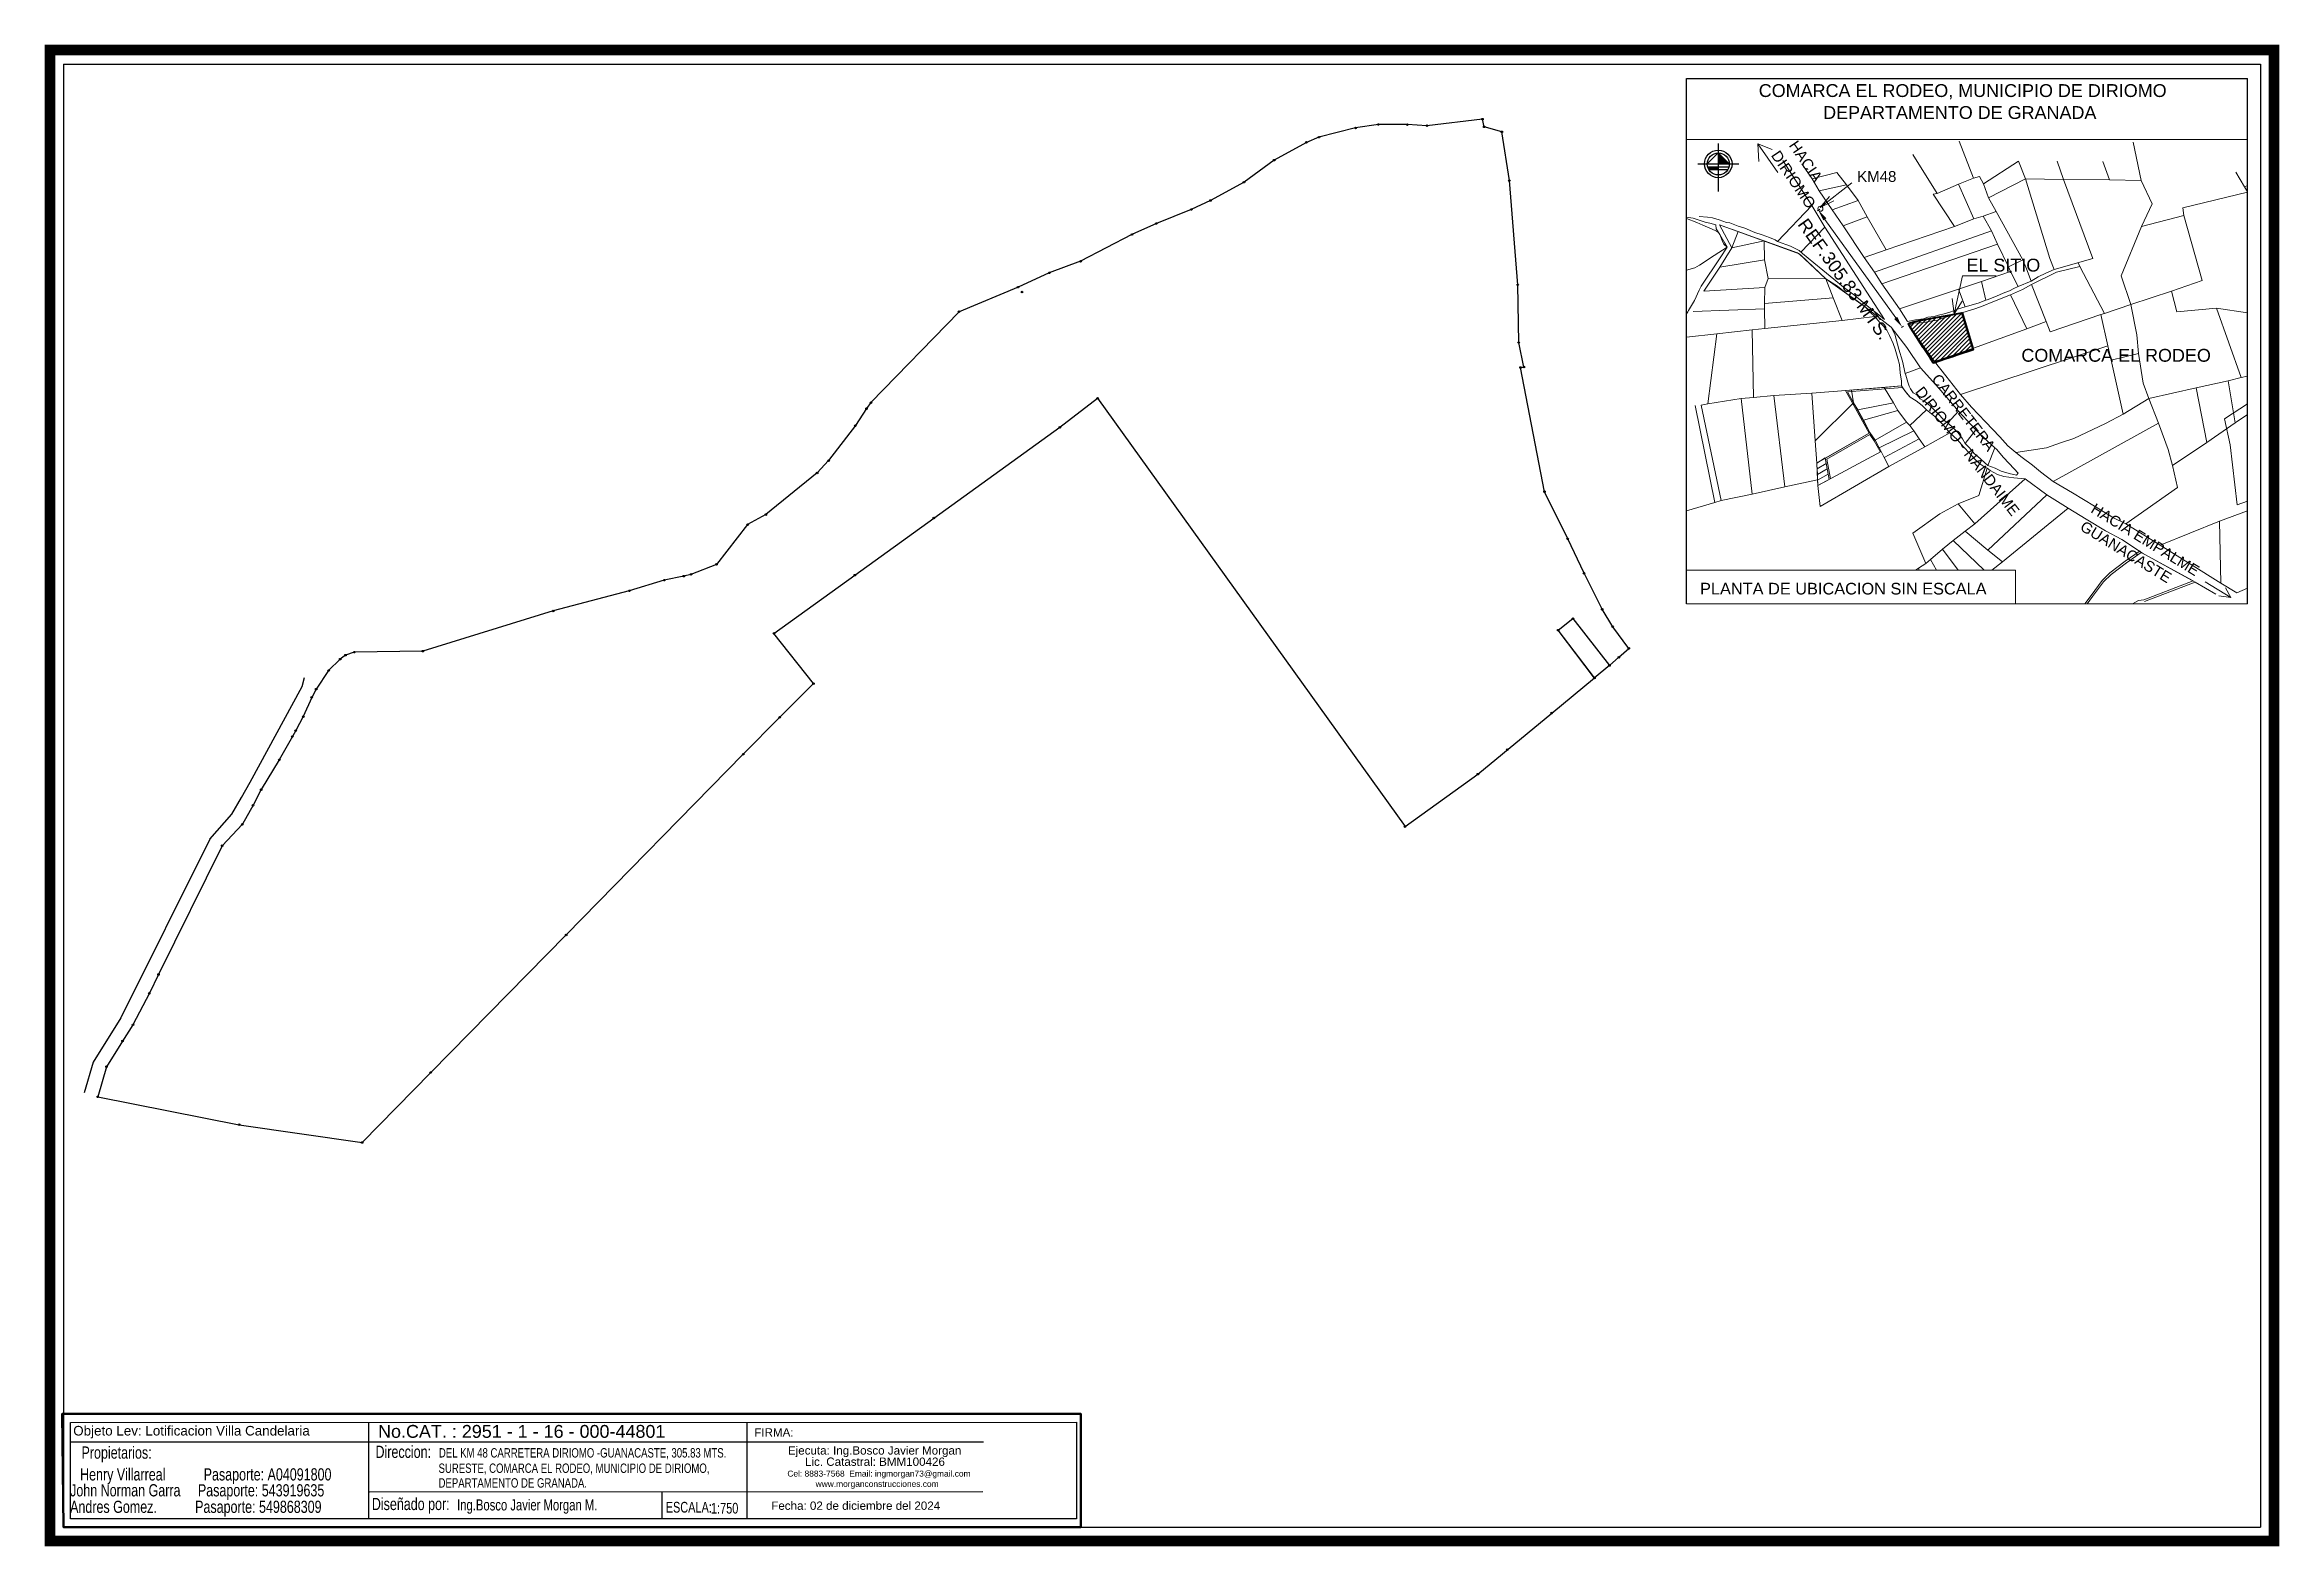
# Model space of a CAD drawing. Header units: millimetres. Extents: x 607619 to 1211550, y 1310734 to 2622648.
# Drawn here: x 608258.8 to 608737, y 1310804.9 to 1311126.3 of the extents above; entities that cross this region are included whole.
import ezdxf
from ezdxf.enums import TextEntityAlignment as Align

# ---------------------------------------------------------------- set-up
doc = ezdxf.new("R2010")
doc.units = ezdxf.units.MM
doc.header["$PDMODE"] = 32
doc.header["$PDSIZE"] = 0.3
for name, color, linetype in [('-42', 7, 'Continuous'), ('2', 1, 'Continuous'), ('acera', 8, 'Continuous'), ('CVL_CUADCON_TX', 2, 'Continuous'), ('FORMATO', 7, 'Continuous'), ('FRAME 025', 7, 'Continuous'), ('NORTE', 7, 'Continuous')]:
    doc.layers.add(name, color=color, linetype=linetype)
doc.layers.add('EST. .20', color=3, linetype='Continuous', lineweight=20)
doc.styles.add('HECTOR LOPEZ', font='arial.ttf')
doc.styles.add('PI', font='arial.ttf', dxfattribs={"height": 0.4})
doc.styles.add('PUNTOS PI', font='arial.ttf', dxfattribs={"height": 2.75})
doc.styles.add('Style-ENGINEERING', font='ENGINEERING.shx')
doc.styles.add('TSN - Swis721 LtCn BT', font='swisscl.ttf')

msp = doc.modelspace()

# ---------------------------------------------------------------- texts
at = {"style": 'PI'}
for s, p in [('  COMARCA EL RODEO, MUNICIPIO DE DIRIOMO ', (608623.472, 1311115.147)), ('DEPARTAMENTO DE GRANADA ', (608639.387, 1311110.448)), ('No.CAT. : 2951 - 1 - 16 - 000-44801', (608330.121, 1310828.1))]:
    msp.add_text(s, height=2.75, dxfattribs=at).set_placement(p)
at = {"lineweight": 0, "style": 'PI'}
msp.add_text('PLANTA DE UBICACION SIN ESCALA', height=2.5, dxfattribs=at).set_placement((608613.043, 1311008.64))
at = {"color": 7, "lineweight": 50, "style": 'HECTOR LOPEZ'}
msp.add_text('Objeto Lev: Lotificacion Villa Candelaria', height=2.05045, dxfattribs=at).set_placement((608264.889, 1310828.594))
at = {"char_height": 1.77694, "width": 69.63112, "attachment_point": 1, "style": 'Style-ENGINEERING'}
for s, insert in [('{\\fArial|b0|i0|c0|p34;FIRMA:}', (608410.635, 1310830.144)), ('{\\fArial|b0|i0|c0|p34;Ejecuta: Ing.Bosco Javier Morgan}', (608417.839, 1310826.287)), ('{\\fArial|b0|i0|c0|p34;Lic. Catastral: BMM100426}', (608421.496, 1310823.877)), ('{\\fArial|b0|i0|c0|p34;Fecha: 02 de diciembre del 2024}', (608414.272, 1310814.459))]:
    msp.add_mtext(s, dxfattribs=dict(at, insert=insert))
at = {"color": 1, "insert": (608417.718, 1310821.08), "char_height": 1.28406, "width": 69.63112, "attachment_point": 1, "style": 'Style-ENGINEERING'}
msp.add_mtext('{\\fArial|b0|i0|c0|p34;Cel: 8883-7568  Email: ingmorgan73@gmail.com}', dxfattribs=at)
at = {"color": 5, "insert": (608423.774, 1310818.872), "char_height": 1.28406, "width": 69.63112, "attachment_point": 1, "style": 'Style-ENGINEERING'}
msp.add_mtext('{\\fArial|b0|i0|c0|p34;www.morganconstrucciones.com}', dxfattribs=at)
at = {"layer": 'CVL_CUADCON_TX', "color": 7, "lineweight": 0, "style": 'PUNTOS PI'}
for s, rotation, p in [('HACIA ', 304.26473, (608631.969, 1311104.793)), ('DIRIOMO', 304.26473, (608628.137, 1311102.666)), ('DIRIOMO - NANDAIME', 307.82969, (608658.972, 1311052.019)), ('CARRETERA', 307.82969, (608662.461, 1311054.728)), ('HACIA EMPALME', 328.41362, (608696.477, 1311026.335)), ('GUANACASTE', 328.41362, (608694.163, 1311022.572))]:
    msp.add_text(s, height=2.3, rotation=rotation, dxfattribs=at).set_placement(p)
at = {"layer": 'CVL_CUADCON_TX', "color": 2, "linetype": 'Continuous', "lineweight": 0, "style": 'PUNTOS PI'}
msp.add_text('KM48', height=2.3, dxfattribs=at).set_placement((608650.862, 1311098.129), align=Align.MIDDLE)
at = {"layer": 'CVL_CUADCON_TX', "color": 7, "linetype": 'Continuous', "lineweight": 0, "style": 'PUNTOS PI'}
msp.add_text('KM48', height=2.3, dxfattribs=at).set_placement((608650.862, 1311098.129), align=Align.MIDDLE)
at = {"layer": 'CVL_CUADCON_TX', "color": 7, "lineweight": 0, "style": 'PI'}
for s, p in [('EL SITIO', (608670.054, 1311077.778)), ('COMARCA EL RODEO', (608681.811, 1311058.47))]:
    msp.add_text(s, height=2.75, dxfattribs=at).set_placement(p)
at = {"layer": 'CVL_CUADCON_TX', "color": 7, "lineweight": 0, "insert": (608643.864, 1311076.173), "char_height": 2.75, "attachment_point": 5, "rotation": 305.67822, "style": 'PUNTOS PI'}
msp.add_mtext('\\A1;REF.305.83 MTS.', dxfattribs=at)
at = {"layer": 'FRAME 025', "style": 'TSN - Swis721 LtCn BT'}
for s, height, p in [('Propietarios: ', 2.60826, (608266.662, 1310824.937)), ('Direccion:', 2.6083, (608329.576, 1310825.1)), (' Henry Villarreal           Pasaporte: A04091800', 2.60826, (608265.608, 1310820.268)), ('                     Andres Gomez.           Pasaporte: 549868309', 2.60826, (608248.607, 1310813.333)), ('                     John Norman Garra     Pasaporte: 543919635', 2.60826, (608248.607, 1310816.865)), ('Diseñado por:', 2.60826, (608328.798, 1310813.935)), ('Ing.Bosco Javier Morgan M.', 2.35181, (608347.042, 1310813.731))]:
    msp.add_text(s, height=height, dxfattribs=at).set_placement(p, align=Align.MIDDLE_LEFT)
for s, p in [('DEL KM 48 CARRETERA DIRIOMO -GUANACASTE, 305.83 MTS.', (608343.138, 1310823.884)), ('SURESTE, COMARCA EL RODEO, MUNICIPIO DE DIRIOMO,', (608343.071, 1310820.594)), ('DEPARTAMENTO DE GRANADA.', (608343.071, 1310817.446))]:
    msp.add_text(s, height=2, dxfattribs=at).set_placement(p)
at = {"layer": 'FRAME 025', "color": 0, "style": 'TSN - Swis721 LtCn BT'}
for s, p in [('ESCALA:', (608391.685, 1310813.242)), ('1:750', (608401.376, 1310813.033))]:
    msp.add_text(s, height=2.2807, dxfattribs=at).set_placement(p, align=Align.MIDDLE_LEFT)

# ---------------------------------------------------------------- blocks, each defined once
blk = doc.blocks.new('NORTE')
for points in [[(0, 0.4), (0, 0), (0.4, 0)], [(0, -0.1), (-0.387, -0.1, 0.067833), (-0.346, -0.2), (0, -0.2)]]:
    blk.add_hatch(color=256).paths.add_polyline_path(points)
for p, q in [((-0.75, 0), (0.75, 0)), ((0, 0.4), (-0.4, 0)), ((0, 0.75), (0, -1)), ((0, 0.4), (0.4, 0)), ((-0.387, -0.1), (0.387, -0.1)), ((-0.346, -0.2), (0.346, -0.2))]:
    blk.add_line(p, q)
for radius in [0.5, 0.4]:
    blk.add_circle((0, 0), radius)

# ---------------------------------------------------------------- hatches: boundary and pattern name
at = {"layer": 'CVL_CUADCON_TX', "lineweight": 0}
h = msp.add_hatch(dxfattribs=at)
h.set_pattern_fill('ANSI31', scale=0.2)
h.set_pattern_definition([(45, (2625.19723, -189.1162), (-0.44901280605, 0.44901280605), [])])
h.paths.add_polyline_path([(608667.268, 1311059.609), (608667.997, 1311059.845), (608671.463, 1311060.999), (608670.991, 1311062.519), (608669.772, 1311066.556), (608669.077, 1311068.955), (608666.004, 1311068.386), (608663.111, 1311067.88), (608660.829, 1311067.418), (608659.03, 1311067.086), (608658.036, 1311066.824), (608657.674, 1311066.635), (608658.012, 1311065.838), (608659.442, 1311063.633), (608660.162, 1311062.528), (608660.822, 1311061.511), (608662.336, 1311059.134), (608663.012, 1311058.177), (608665.677, 1311059.071)])

# ---------------------------------------------------------------- linework, layer by layer
at = {"layer": '-42', "color": 6, "lineweight": 0, "ltscale": 0.5}
for p, q in [((608725.275, 1311046.253), (608730.171, 1311049.461)), ((608727.983, 1311027.833), (608726.506, 1311040.655)), ((608730.171, 1311028.648), (608727.983, 1311027.833))]:
    msp.add_line(p, q, dxfattribs=at)
for p, q in [((608610.171, 1311006.615), (608610.171, 1311119.115)), ((608610.171, 1311119.115), (608730.171, 1311119.115)), ((608730.171, 1311006.615), (608730.171, 1311119.115)), ((608328.054, 1310831.392), (608328.054, 1310810.792)), ((608409.064, 1310831.405), (608409.064, 1310810.764)), ((608264.247, 1310827.273), (608404.62, 1310827.273)), ((608404.62, 1310827.273), (608459.693, 1310827.273)), ((608328.271, 1310816.559), (608459.558, 1310816.574)), ((608390.867, 1310816.566), (608390.867, 1310810.862))]:
    msp.add_line(p, q)
at = {"lineweight": 0}
for p, q in [((608610.171, 1311106.024), (608730.171, 1311106.024)), ((608730.171, 1311006.615), (608610.171, 1311006.615))]:
    msp.add_line(p, q, dxfattribs=at)
at = {"const_width": 2.28}
msp.add_lwpolyline([(608259.921, 1311125.209), (608259.921, 1310806.009), (608735.871, 1310806.009), (608735.871, 1311125.209)], close=True, dxfattribs=at)
at = {"color": 2}
msp.add_lwpolyline([(608549.906, 1310958.944), (608565.488, 1310970.178), (608581.304, 1310983.27), (608590.456, 1310990.784), (608582.674, 1311000.999), (608585.851, 1311003.467), (608593.666, 1310993.432), (608595.654, 1310995.205), (608597.807, 1310997.11), (608594.349, 1311001.738), (608592.097, 1311005.488), (608588.224, 1311013.192), (608584.731, 1311020.549), (608579.755, 1311030.642), (608574.615, 1311057.23), (608575.364, 1311057.328), (608574.23, 1311062.599), (608574.014, 1311074.944), (608572.249, 1311097.238), (608570.626, 1311107.694), (608566.848, 1311108.769), (608566.481, 1311110.41), (608554.607, 1311108.994), (608550.415, 1311109.248), (608544.203, 1311109.252), (608539.325, 1311108.529), (608531.493, 1311106.546), (608528.809, 1311105.435), (608521.902, 1311101.614), (608515.46, 1311096.913), (608508.266, 1311092.985), (608504.162, 1311091.065), (608496.687, 1311088.06), (608491.462, 1311085.716), (608480.469, 1311079.987), (608473.783, 1311077.514), (608467.103, 1311074.44), (608454.463, 1311069.182), (608435.6, 1311049.73), (608434.658, 1311048.429), (608432.273, 1311044.808), (608426.555, 1311037.292), (608424.097, 1311034.667), (608413.112, 1311025.742), (608409.207, 1311023.592), (608402.549, 1311015.094), (608397.093, 1311012.951), (608395.555, 1311012.56), (608391.373, 1311011.717), (608383.883, 1311009.426), (608367.632, 1311005.11), (608339.711, 1310996.509), (608325.024, 1310996.286), (608323.151, 1310995.653), (608322.01, 1310994.789), (608319.539, 1310992.359), (608316.883, 1310988.363), (608315.924, 1310986.622), (608314.11, 1310982.498), (608312.502, 1310979.499), (608311.797, 1310978.234), (608308.979, 1310973.253), (608305.105, 1310966.878), (608303.384, 1310963.505), (608301.085, 1310959.458), (608296.757, 1310954.85), (608283.141, 1310927.287), (608281.197, 1310923.258), (608277.666, 1310916.521), (608275.437, 1310913.035), (608272.015, 1310907.544), (608270.137, 1310901.093), (608300.419, 1310895.136), (608326.715, 1310891.315), (608341.39, 1310906.31), (608370.378, 1310935.756), (608408.283, 1310974.45), (608416.061, 1310982.339), (608423.315, 1310989.56), (608414.842, 1311000.304), (608432.155, 1311012.781), (608449.066, 1311025.004), (608476.035, 1311044.444), (608484.126, 1311050.656), (608549.906, 1310958.944)], dxfattribs=at)
at = {"color": 3}
msp.add_lwpolyline([(608597.807, 1310997.11), (608594.349, 1311001.738), (608592.097, 1311005.488), (608588.224, 1311013.192), (608584.73, 1311020.549)], dxfattribs=at)
at = {"lineweight": 0}
msp.add_lwpolyline([(608610.171, 1311006.615), (608680.547, 1311006.615), (608680.547, 1311013.853), (608610.171, 1311013.853)], close=True, dxfattribs=at)
msp.add_lwpolyline([(608590.425, 1310990.712), (608582.674, 1311000.999), (608585.851, 1311003.467), (608593.666, 1310993.433), (608590.457, 1310990.785)])
at = {"lineweight": 50}
msp.add_lwpolyline([(608480.555, 1310808.957), (608262.827, 1310808.957), (608262.487, 1310833.206), (608480.555, 1310833.206)], close=True, dxfattribs=at)
msp.add_lwpolyline([(608479.6, 1310810.775), (608264.303, 1310810.742), (608264.303, 1310831.382), (608479.6, 1310831.415)], close=True)
at = {"color": 3}
for centre in [(608531.493, 1311106.546), (608539.325, 1311108.529), (608544.203, 1311109.252), (608550.415, 1311109.248), (608554.607, 1311108.994), (608566.481, 1311110.41), (608566.848, 1311108.769), (608570.626, 1311107.694), (608521.902, 1311101.614), (608528.809, 1311105.435), (608515.46, 1311096.913), (608572.249, 1311097.238), (608508.266, 1311092.986), (608496.688, 1311088.06), (608504.162, 1311091.065), (608491.462, 1311085.716), (608473.783, 1311077.514), (608480.469, 1311079.987), (608467.103, 1311074.44), (608467.103, 1311074.44), (608467.939, 1311073.39), (608574.014, 1311074.944), (608454.463, 1311069.182), (608574.23, 1311062.599), (608574.615, 1311057.23), (608575.364, 1311057.328), (608434.658, 1311048.429), (608435.6, 1311049.73), (608484.126, 1311050.656), (608432.273, 1311044.808), (608476.035, 1311044.444), (608424.097, 1311034.667), (608426.555, 1311037.292), (608579.755, 1311030.642), (608413.112, 1311025.742), (608449.066, 1311025.004), (608409.207, 1311023.592), (608584.73, 1311020.549), (608402.549, 1311015.094), (608391.373, 1311011.717), (608395.555, 1311012.56), (608397.093, 1311012.951), (608432.155, 1311012.781), (608588.224, 1311013.192), (608383.883, 1311009.426), (608592.097, 1311005.488), (608367.632, 1311005.11), (608582.674, 1311000.999), (608585.851, 1311003.467), (608594.349, 1311001.738), (608323.151, 1310995.653), (608325.024, 1310996.286), (608339.711, 1310996.509), (608414.842, 1311000.304), (608597.807, 1310997.11), (608319.539, 1310992.359), (608322.01, 1310994.789), (608593.666, 1310993.433), (608595.654, 1310995.205), (608315.924, 1310986.622), (608316.883, 1310988.363), (608423.315, 1310989.56), (608590.457, 1310990.785), (608314.11, 1310982.498), (608416.061, 1310982.339), (608581.306, 1310983.272), (608311.797, 1310978.234), (608312.502, 1310979.499), (608308.979, 1310973.253), (608408.283, 1310974.45), (608571.798, 1310975.427), (608565.488, 1310970.178), (608303.384, 1310963.505), (608305.105, 1310966.878), (608301.085, 1310959.458), (608549.906, 1310958.944), (608296.757, 1310954.85), (608370.378, 1310935.756), (608283.141, 1310927.287), (608281.197, 1310923.258), (608277.666, 1310916.521), (608275.437, 1310913.035), (608272.015, 1310907.544), (608341.39, 1310906.31), (608270.137, 1310901.093), (608300.418, 1310895.136), (608326.715, 1310891.315)]:
    msp.add_circle(centre, 0.167, dxfattribs=at)
at = {"layer": '2', "color": 1, "linetype": 'Continuous', "lineweight": 0}
for p, q in [((608636.936, 1311091.912), (608630.786, 1311101.523)), ((608658.552, 1311102.85), (608663.775, 1311094.494)), ((608668.487, 1311105.668), (608671.576, 1311097.759)), ((608673.69, 1311096.55), (608681.228, 1311101.388)), ((608681.228, 1311101.388), (608682.67, 1311097.636)), ((608689.504, 1311101.378), (608690.819, 1311097.498)), ((608700.694, 1311097.395), (608699.226, 1311101.325)), ((608705.753, 1311105.472), (608707.473, 1311097.276)), ((608634.849, 1311100.85), (608637.043, 1311097.63)), ((608642.301, 1311099.01), (608637.043, 1311097.63)), ((608637.043, 1311097.63), (608638.549, 1311095.043)), ((608638.549, 1311095.043), (608644.371, 1311096.354)), ((608642.301, 1311099.01), (608644.371, 1311096.354)), ((608644.371, 1311096.354), (608646.852, 1311093.013)), ((608663.775, 1311094.494), (608668.359, 1311096.498)), ((608668.359, 1311096.498), (608671.576, 1311097.759)), ((608668.359, 1311096.498), (608671.623, 1311089.072)), ((608671.576, 1311097.759), (608672.843, 1311098.146)), ((608672.843, 1311098.146), (608673.69, 1311096.55)), ((608673.69, 1311096.55), (608674.772, 1311093.583)), ((608674.772, 1311093.583), (608682.67, 1311097.636)), ((608687.915, 1311080.542), (608682.67, 1311097.636)), ((608682.67, 1311097.636), (608690.819, 1311097.498)), ((608690.819, 1311097.498), (608697.074, 1311080.539)), ((608690.819, 1311097.498), (608700.694, 1311097.395)), ((608700.694, 1311097.395), (608707.473, 1311097.276)), ((608707.473, 1311097.276), (608709.784, 1311092.284)), ((608729.565, 1311095.887), (608727.72, 1311099.027)), ((608629.601, 1311084.241), (608636.936, 1311091.912)), ((608639.743, 1311087.296), (608636.936, 1311091.912)), ((608638.549, 1311095.043), (608641.33, 1311090.986)), ((608641.33, 1311090.986), (608646.852, 1311093.013)), ((608646.852, 1311093.013), (608648.774, 1311089.518)), ((608663.775, 1311094.494), (608662.949, 1311094.343)), ((608662.949, 1311094.343), (608667.469, 1311087.451)), ((608676.438, 1311090.62), (608674.772, 1311093.583)), ((608709.784, 1311092.284), (608707.5, 1311087.446)), ((608716.359, 1311091.421), (608730.171, 1311094.764)), ((608729.565, 1311095.887), (608730.171, 1311096.223)), ((608730.171, 1311094.832), (608729.565, 1311095.887)), ((608634.596, 1311081.944), (608639.743, 1311087.296)), ((608641.33, 1311090.986), (608643.651, 1311087.537)), ((608643.651, 1311087.537), (608648.774, 1311089.518)), ((608643.651, 1311087.537), (608648.141, 1311080.792)), ((608648.774, 1311089.518), (608652.849, 1311082.4)), ((608652.849, 1311082.4), (608667.469, 1311087.451)), ((608667.469, 1311087.451), (608671.623, 1311089.072)), ((608671.623, 1311089.072), (608673.625, 1311089.666)), ((608673.625, 1311089.666), (608676.438, 1311090.62)), ((608673.625, 1311089.666), (608675.394, 1311086.474)), ((608682.104, 1311080.259), (608676.438, 1311090.62)), ((608703.191, 1311076.884), (608707.5, 1311087.446)), ((608707.5, 1311087.446), (608716.55, 1311089.777)), ((608716.55, 1311089.777), (608716.359, 1311091.421)), ((608716.55, 1311089.777), (608720.509, 1311075.852)), ((608626.841, 1311080.26), (608626.733, 1311084.334)), ((608648.141, 1311080.792), (608652.849, 1311082.4)), ((608650.385, 1311077.674), (608675.394, 1311086.474)), ((608676.704, 1311083.636), (608651.967, 1311075.163)), ((608675.394, 1311086.474), (608676.704, 1311083.636)), ((608676.704, 1311083.636), (608679.04, 1311078.821)), ((608617.287, 1311078.703), (608613.876, 1311073.598)), ((608617.287, 1311078.703), (608626.841, 1311080.26)), ((608626.841, 1311080.26), (608627.627, 1311076.267)), ((608648.141, 1311080.792), (608650.385, 1311077.674)), ((608650.385, 1311077.674), (608651.967, 1311075.163)), ((608673.269, 1311075.669), (608679.503, 1311077.757)), ((608679.04, 1311078.821), (608682.104, 1311080.259)), ((608679.04, 1311078.821), (608679.503, 1311077.757)), ((608679.503, 1311077.757), (608681.156, 1311074.594)), ((608682.876, 1311078.358), (608682.104, 1311080.259)), ((608683.919, 1311075.695), (608682.876, 1311078.358)), ((608688.808, 1311078.226), (608687.915, 1311080.542)), ((608688.808, 1311078.226), (608697.074, 1311080.539)), ((608694.339, 1311078.828), (608693.958, 1311079.667)), ((608699.605, 1311068.789), (608694.339, 1311078.828)), ((608613.876, 1311073.598), (608626.878, 1311074.343)), ((608626.878, 1311074.343), (608626.855, 1311070.915)), ((608626.878, 1311074.343), (608627.627, 1311076.267)), ((608627.627, 1311076.267), (608639.958, 1311076.218)), ((608641.535, 1311072.155), (608639.958, 1311076.218)), ((608651.967, 1311075.163), (608655.716, 1311069.763)), ((608655.716, 1311069.763), (608668.387, 1311074.026)), ((608668.387, 1311074.026), (608673.269, 1311075.669)), ((608668.387, 1311074.026), (608669.814, 1311070.245)), ((608673.269, 1311075.669), (608674.212, 1311071.675)), ((608679.462, 1311072.81), (608682.97, 1311065.506)), ((608681.156, 1311074.594), (608683.919, 1311075.695)), ((608683.997, 1311075.009), (608687.15, 1311067.05)), ((608705.255, 1311070.722), (608703.191, 1311076.884)), ((608713.972, 1311073.61), (608705.255, 1311070.722)), ((608720.509, 1311075.852), (608713.972, 1311073.61)), ((608713.972, 1311073.61), (608715.113, 1311069.145)), ((608626.873, 1311069.797), (608611.563, 1311069.247)), ((608626.855, 1311070.915), (608641.535, 1311072.155)), ((608626.873, 1311069.797), (608626.855, 1311070.915)), ((608626.896, 1311065.582), (608626.873, 1311069.797)), ((608641.535, 1311072.155), (608643.457, 1311067.291)), ((608661.765, 1311068.008), (608663.114, 1311068.151)), ((608669.297, 1311068.992), (608671.544, 1311061.36)), ((608687.974, 1311064.896), (608698.844, 1311068.607)), ((608698.844, 1311068.607), (608699.605, 1311068.789)), ((608698.844, 1311068.607), (608700.302, 1311061.883)), ((608705.255, 1311070.722), (608699.605, 1311068.789)), ((608715.113, 1311069.145), (608723.536, 1311069.949)), ((608723.536, 1311069.949), (608728.821, 1311055.09)), ((608723.536, 1311069.949), (608730.171, 1311068.937)), ((608610.171, 1311063.752), (608616.608, 1311064.462)), ((608616.608, 1311064.462), (608614.706, 1311049.492)), ((608616.608, 1311064.462), (608624.177, 1311065.271)), ((608624.177, 1311065.271), (608626.896, 1311065.582)), ((608624.177, 1311065.271), (608624.487, 1311050.819)), ((608671.544, 1311061.36), (608682.97, 1311065.506)), ((608682.97, 1311065.506), (608687.15, 1311067.05)), ((608687.15, 1311067.05), (608687.974, 1311064.896)), ((608663.241, 1311058.555), (608671.544, 1311061.36)), ((608668.773, 1311051.483), (608700.302, 1311061.883)), ((608700.302, 1311061.883), (608701.055, 1311058.814)), ((608701.055, 1311058.814), (608706.86, 1311060.239)), ((608701.055, 1311058.814), (608703.605, 1311047.269)), ((608644.19, 1311052.31), (608656.127, 1311053.298)), ((608652.474, 1311052.929), (608656.127, 1311053.298)), ((608656.936, 1311055.97), (608660.219, 1311057.166)), ((608726.032, 1311054.416), (608719.186, 1311052.883)), ((608728.821, 1311055.09), (608726.032, 1311054.416)), ((608726.032, 1311054.416), (608727.553, 1311045.406)), ((608730.171, 1311055.404), (608728.821, 1311055.09)), ((608611.987, 1311049.08), (608616.24, 1311028.302)), ((608614.706, 1311049.492), (608613.308, 1311049.198)), ((608613.308, 1311049.198), (608617.588, 1311028.775)), ((608621.821, 1311050.635), (608614.706, 1311049.492)), ((608624.487, 1311050.819), (608621.821, 1311050.635)), ((608621.821, 1311050.635), (608624.223, 1311030.15)), ((608628.831, 1311051.245), (608624.487, 1311050.819)), ((608636.982, 1311051.771), (608628.831, 1311051.245)), ((608631.162, 1311031.674), (608628.831, 1311051.245)), ((608636.982, 1311051.771), (608652.474, 1311052.929)), ((608637.65, 1311041.557), (608636.982, 1311051.771)), ((608645.903, 1311049.701), (608637.65, 1311041.557)), ((608649.22, 1311043.19), (608644.19, 1311052.31)), ((608644.599, 1311052.005), (608656.344, 1311052.979)), ((608649.402, 1311043.295), (608644.599, 1311052.005)), ((608645.903, 1311049.701), (608645.451, 1311052.404)), ((608645.903, 1311049.701), (608646.781, 1311048.145)), ((608646.781, 1311048.145), (608654.457, 1311049.665)), ((608654.457, 1311049.665), (608652.474, 1311052.929)), ((608655.36, 1311048.008), (608654.457, 1311049.665)), ((608709.07, 1311050.598), (608703.605, 1311047.269)), ((608719.186, 1311052.883), (608709.07, 1311050.598)), ((608709.07, 1311050.598), (608711.18, 1311045.3)), ((608721.483, 1311041.185), (608719.186, 1311052.883)), ((608646.781, 1311048.145), (608648.011, 1311045.978)), ((608648.011, 1311045.978), (608655.36, 1311048.008)), ((608649.402, 1311043.295), (608648.011, 1311045.978)), ((608650.495, 1311041.668), (608657.197, 1311045.506)), ((608651.398, 1311040.011), (608658.783, 1311043.666)), ((608657.197, 1311045.506), (608655.36, 1311048.008)), ((608657.953, 1311044.815), (608657.197, 1311045.506)), ((608657.953, 1311044.815), (608661.5, 1311048.208)), ((608658.783, 1311043.666), (608657.953, 1311044.815)), ((608659.939, 1311041.931), (608658.783, 1311043.666)), ((608666.08, 1311045.391), (608668.356, 1311047.889)), ((608672.086, 1311043.875), (608668.356, 1311047.889)), ((608669.782, 1311040.997), (608672.086, 1311043.875)), ((608688.607, 1311032.818), (608711.18, 1311045.3)), ((608711.18, 1311045.3), (608713.216, 1311039.671)), ((608721.483, 1311041.185), (608727.553, 1311045.406)), ((608726.506, 1311040.655), (608725.275, 1311046.253)), ((608727.553, 1311045.406), (608730.171, 1311047.161)), ((608638.05, 1311036.78), (608637.65, 1311041.557)), ((608649.22, 1311043.19), (608638.05, 1311036.78)), ((608638.246, 1311031.979), (608651.799, 1311039.247)), ((608639.823, 1311037.798), (608649.22, 1311043.19)), ((608650.495, 1311041.668), (608649.402, 1311043.295)), ((608650.315, 1311041.559), (608649.408, 1311042.911)), ((608650.315, 1311041.559), (608651.213, 1311039.911)), ((608650.495, 1311041.668), (608651.398, 1311040.011)), ((608651.212, 1311039.914), (608651.613, 1311039.149)), ((608651.398, 1311040.011), (608651.799, 1311039.247)), ((608651.799, 1311039.247), (608652.425, 1311037.998)), ((608652.425, 1311037.998), (608659.939, 1311041.931)), ((608661.121, 1311040.246), (608653.427, 1311036.01)), ((608661.121, 1311040.246), (608659.939, 1311041.931)), ((608666.517, 1311043.243), (608661.121, 1311040.246)), ((608669.757, 1311040.997), (608669.782, 1311040.997)), ((608674.599, 1311036.29), (608676.096, 1311040.012)), ((608713.216, 1311039.671), (608714.174, 1311036.221)), ((608714.174, 1311036.221), (608721.483, 1311041.185)), ((608638.204, 1311033.173), (608638.05, 1311036.78)), ((608653.427, 1311036.01), (608638.775, 1311027.48)), ((608652.425, 1311037.998), (608653.427, 1311036.01)), ((608672.728, 1311029.853), (608674.461, 1311035.67)), ((608715.24, 1311031.553), (608714.174, 1311036.221)), ((608617.588, 1311028.775), (608624.223, 1311030.15)), ((608624.223, 1311030.15), (608631.162, 1311031.674)), ((608631.162, 1311031.674), (608638.204, 1311033.173)), ((608638.246, 1311031.979), (608638.204, 1311033.173)), ((608638.775, 1311027.48), (608638.246, 1311031.979)), ((608668.3, 1311028.056), (608672.728, 1311029.853)), ((608671.825, 1311023.765), (608682.641, 1311033.383)), ((608674.605, 1311018.132), (608687.272, 1311029.993)), ((608682.641, 1311033.383), (608687.272, 1311029.993)), ((608687.272, 1311029.993), (608691.824, 1311027.136)), ((608704.146, 1311023.744), (608715.24, 1311031.553)), ((608610.171, 1311026.53), (608616.24, 1311028.302)), ((608616.24, 1311028.302), (608617.588, 1311028.775)), ((608658.561, 1311021.777), (608664.325, 1311025.901)), ((608664.325, 1311025.901), (608668.3, 1311028.056)), ((608668.3, 1311028.056), (608671.825, 1311023.765)), ((608677.786, 1311015.621), (608691.824, 1311027.136)), ((608724.214, 1311024.333), (608730.171, 1311026.559)), ((608661.335, 1311015.282), (608658.561, 1311021.777)), ((608664.96, 1311018.354), (608667.206, 1311020.166)), ((608667.206, 1311020.166), (608669.758, 1311022.23)), ((608667.206, 1311020.166), (608673.815, 1311013.853)), ((608669.758, 1311022.23), (608671.825, 1311023.765)), ((608669.758, 1311022.23), (608674.605, 1311018.132)), ((608704.146, 1311023.744), (608711.547, 1311019.193)), ((608724.214, 1311024.333), (608711.547, 1311019.193)), ((608724.467, 1311011.052), (608724.214, 1311024.333)), ((608659.806, 1311014.251), (608661.335, 1311015.282)), ((608661.335, 1311015.282), (608662.357, 1311016.163)), ((608662.357, 1311016.163), (608664.96, 1311018.354)), ((608662.357, 1311016.163), (608663.613, 1311013.853)), ((608664.96, 1311018.354), (608668.249, 1311013.853)), ((608674.605, 1311018.132), (608677.786, 1311015.621)), ((608675.504, 1311013.853), (608677.786, 1311015.621)), ((608711.547, 1311019.193), (608724.467, 1311011.052)), ((608659.157, 1311013.853), (608659.806, 1311014.251)), ((608659.806, 1311014.251), (608659.954, 1311013.853)), ((608707.997, 1311007.522), (608718.571, 1311011.563)), ((608708.139, 1311007.15), (608719.035, 1311011.314)), ((608719.035, 1311011.314), (608723.435, 1311008.685)), ((608724.467, 1311011.052), (608727.951, 1311009.03)), ((608727.951, 1311009.03), (608730.171, 1311009.983))]:
    msp.add_line(p, q, dxfattribs=at)
for points in [[(608610.171, 1311089.405), (608611.539, 1311089.241), (608612.632, 1311088.863), (608614.156, 1311088.385), (608615.172, 1311088.134), (608616.417, 1311087.757)], [(608610.171, 1311089.166), (608612.325, 1311088.244), (608613.626, 1311087.675), (608615.518, 1311086.923), (608616.588, 1311086.443), (608617.006, 1311086.136), (608617.297, 1311085.682), (608618.382, 1311083.884), (608618.838, 1311082.984), (608616.062, 1311081.229), (608612.894, 1311079.151), (608611.939, 1311078.586), (608610.171, 1311078.11)], [(608610.171, 1311089.166), (608612.325, 1311088.244), (608613.626, 1311087.675), (608615.518, 1311086.923), (608616.588, 1311086.443), (608617.006, 1311086.136), (608617.297, 1311085.682), (608618.382, 1311083.884), (608618.838, 1311082.984), (608616.062, 1311081.229), (608612.894, 1311079.151), (608611.939, 1311078.586), (608610.171, 1311078.11)], [(608616.417, 1311087.757), (608616.529, 1311086.911), (608617.282, 1311085.687), (608617.756, 1311084.439), (608618.107, 1311083.675), (608618.838, 1311082.984), (608617.325, 1311080.709), (608613.3, 1311074.643), (608612.837, 1311073.783), (608611.832, 1311071.556), (608610.561, 1311069.408), (608610.427, 1311069.164), (608610.171, 1311068.695)], [(608619.417, 1311088.198), (608618.725, 1311088.302), (608617.148, 1311088.853), (608615.674, 1311089.303), (608614.607, 1311089.45), (608612.88, 1311089.543)], [(608617.178, 1311087.76), (608619.878, 1311082.875), (608617.287, 1311078.703)], [(608617.178, 1311087.76), (608618.373, 1311087.331), (608621.168, 1311086.324), (608624.929, 1311084.989), (608626.733, 1311084.334)], [(608617.178, 1311087.76), (608634.268, 1311081.549), (608639.958, 1311076.218), (608648.456, 1311070.121), (608653.931, 1311065.845)], [(608619.417, 1311088.198), (608621.189, 1311087.518), (608622.663, 1311087.04), (608624.773, 1311086.106), (608626.323, 1311085.654), (608627.923, 1311085.074), (608629.144, 1311084.544), (608629.601, 1311084.241)], [(608634.227, 1311082.273), (608634.966, 1311081.615), (608637.409, 1311079.615), (608639.292, 1311078.071), (608641.659, 1311076.173), (608643.721, 1311074.451), (608646.189, 1311072.63), (608648.836, 1311070.427), (608651.33, 1311068.478), (608652.526, 1311067.517), (608639.743, 1311087.296)], [(608626.733, 1311084.334), (608633.924, 1311081.79), (608634.611, 1311081.309), (608639.958, 1311076.218)], [(608629.601, 1311084.241), (608632.422, 1311083.208), (608633.693, 1311082.577), (608634.227, 1311082.273)], [(608683.919, 1311075.695), (608685.388, 1311076.64), (608687.06, 1311077.458), (608688.808, 1311078.226)], [(608694.339, 1311078.828), (608689.343, 1311077.669), (608683.997, 1311075.009)], [(608639.958, 1311076.218), (608642.476, 1311074.625), (608644.385, 1311073.081), (608646.751, 1311071.437), (608648.456, 1311070.121), (608649.5, 1311068.981), (608650.442, 1311068.12)], [(608679.462, 1311072.81), (608675.685, 1311071.299), (608673.607, 1311070.428), (608671.832, 1311069.762), (608669.297, 1311068.992)], [(608674.491, 1311071.727), (608676.493, 1311072.496), (608677.937, 1311073.161), (608679.281, 1311073.622), (608680.218, 1311074.133), (608681.156, 1311074.594)], [(608683.997, 1311075.009), (608682.047, 1311073.911), (608679.462, 1311072.81)], [(608626.896, 1311065.582), (608643.457, 1311067.291), (608650.442, 1311068.12)], [(608650.442, 1311068.12), (608651.462, 1311066.954), (608652.226, 1311066.144), (608652.99, 1311065.231), (608653.578, 1311064.064), (608654.345, 1311062.389), (608654.781, 1311061.146), (608655.346, 1311059.191), (608655.731, 1311057.896), (608655.864, 1311056.067), (608656.149, 1311054.315), (608656.127, 1311053.298)], [(608655.716, 1311069.763), (608657.476, 1311067.075), (608659.125, 1311067.461), (608660.85, 1311067.67), (608661.765, 1311068.008)], [(608669.297, 1311068.992), (608666.508, 1311068.297), (608664.758, 1311067.707), (608663.846, 1311067.374), (608662.704, 1311067.218), (608661.36, 1311066.96), (608660.244, 1311066.829), (608658.797, 1311066.723), (608657.809, 1311066.313)], [(608663.114, 1311068.151), (608664.071, 1311068.442), (608665.263, 1311068.7), (608666.682, 1311069.136), (608668.152, 1311069.7), (608669.814, 1311070.245)], [(608669.814, 1311070.245), (608672.564, 1311071.009), (608674.212, 1311071.675), (608674.491, 1311071.727)], [(608706.86, 1311060.239), (608706.509, 1311064.225), (608705.255, 1311070.722)], [(608660.219, 1311057.166), (608657.278, 1311061.529), (608653.931, 1311065.845)], [(608653.931, 1311065.845), (608654.758, 1311064.366), (608655.6, 1311061.186), (608656.395, 1311058.564), (608656.936, 1311055.97)], [(608657.809, 1311066.313), (608660.488, 1311062.307), (608663.241, 1311058.555)], [(608663.241, 1311058.555), (608665.663, 1311055.488), (608668.773, 1311051.483)], [(608709.07, 1311050.598), (608707.91, 1311053.894), (608706.86, 1311060.239)], [(608655.864, 1311056.067), (608656.149, 1311054.315), (608656.133, 1311053.546), (608656.157, 1311053.301), (608656.497, 1311052.753), (608657.453, 1311051.562), (608658.039, 1311050.916)], [(608656.127, 1311053.298), (608656.867, 1311052.208), (608658.039, 1311050.916), (608659.311, 1311050.132), (608660.583, 1311049.069), (608661.5, 1311048.208)], [(608656.936, 1311055.97), (608657.086, 1311055.588), (608657.482, 1311054.112), (608657.832, 1311053.272), (608658.082, 1311052.686), (608658.509, 1311052.048), (608658.685, 1311051.793), (608659.418, 1311051.356), (608660.175, 1311050.563), (608661.135, 1311049.947), (608662.322, 1311049.024), (608663.381, 1311047.976), (608664.389, 1311046.927), (608665.322, 1311045.879), (608666.08, 1311045.391)], [(608668.356, 1311047.889), (608664.124, 1311052.821), (608660.219, 1311057.166)], [(608668.773, 1311051.483), (608671.168, 1311048.721), (608674.123, 1311045.579), (608677.179, 1311042.387), (608678.937, 1311040.461), (608680.642, 1311039.069)], [(608661.5, 1311048.208), (608663.256, 1311046.714), (608665.089, 1311044.966), (608666.517, 1311043.243)], [(608666.08, 1311045.391), (608667.366, 1311044.189), (608668.249, 1311043.268), (608669.23, 1311041.991), (608669.782, 1311040.997)], [(608676.096, 1311040.012), (608674.406, 1311041.624), (608672.086, 1311043.875)], [(608680.642, 1311039.069), (608687.22, 1311040.025), (608690.184, 1311041.132), (608693.048, 1311042.009), (608699.833, 1311045.269), (608703.605, 1311047.269)], [(608640.196, 1311037.624), (608649.408, 1311042.911)], [(608666.517, 1311043.243), (608668.146, 1311041.749), (608669.394, 1311040.279), (608670.795, 1311038.81), (608671.993, 1311037.492), (608673.138, 1311036.505), (608673.749, 1311036.074), (608674.461, 1311035.67)], [(608669.782, 1311040.997), (608670.639, 1311040.077), (608671.747, 1311038.748), (608672.353, 1311038.312), (608673.211, 1311037.519), (608673.892, 1311036.93), (608674.599, 1311036.29)], [(608674.599, 1311036.29), (608676.22, 1311035.719), (608677.484, 1311035.076), (608679.182, 1311034.53), (608680.753, 1311034.163), (608681.111, 1311034.643), (608680.254, 1311035.564), (608677.986, 1311037.992), (608676.475, 1311039.73), (608676.096, 1311040.012)], [(608680.642, 1311039.069), (608681.966, 1311037.955), (608684.205, 1311036.336), (608685.935, 1311034.918), (608688.607, 1311032.818)], [(608638.044, 1311036.78), (608639.809, 1311037.876), (608640.653, 1311033.27)], [(608638.05, 1311036.78), (608638.246, 1311031.981)], [(608638.246, 1311031.981), (608638.199, 1311033.125), (608638.15, 1311034.335), (608638.1, 1311035.545), (608640.025, 1311036.697)], [(608638.15, 1311034.335), (608640.238, 1311035.533)], [(608640.452, 1311034.368), (608638.199, 1311033.125)], [(608639.823, 1311037.798), (608640.653, 1311033.27)], [(608640.653, 1311033.27), (608640.452, 1311034.368), (608640.238, 1311035.533), (608640.025, 1311036.697)], [(608640.196, 1311037.624), (608640.964, 1311033.436)], [(608674.461, 1311035.67), (608675.097, 1311035.215), (608676.724, 1311034.305), (608678.071, 1311033.903), (608680.204, 1311033.604), (608682.641, 1311033.383)], [(608638.246, 1311031.981), (608640.653, 1311033.27)], [(608688.607, 1311032.818), (608692.727, 1311030.416), (608697.432, 1311027.56), (608701.552, 1311025.083), (608704.146, 1311023.744)], [(608691.824, 1311027.136), (608695.69, 1311024.785), (608699.836, 1311022.282), (608703.319, 1311020.387), (608707.745, 1311017.479), (608714.408, 1311013.79), (608719.035, 1311011.314)], [(608707.256, 1311017.977), (608704.057, 1311015.746), (608700.749, 1311013.246), (608699.109, 1311011.634), (608696.713, 1311008.459), (608695.399, 1311006.615)], [(608707.483, 1311017.651), (608704.291, 1311015.424), (608701.009, 1311012.944), (608699.409, 1311011.371), (608697.034, 1311008.224), (608695.888, 1311006.615)], [(608718.6, 1311011.574), (608707.483, 1311017.651)], [(608718.571, 1311011.563), (608707.997, 1311007.522), (608706.883, 1311007.33), (608705.559, 1311006.615)]]:
    msp.add_lwpolyline(points, dxfattribs=at)
at = {"layer": '2', "color": 1, "linetype": 'Continuous', "lineweight": 0, "flags": 128}
msp.add_lwpolyline([(608730.171, 1311028.648), (608727.983, 1311027.833), (608726.506, 1311040.655), (608725.275, 1311046.253), (608730.171, 1311049.461)], dxfattribs=at)
at = {"layer": '2', "color": 1, "linetype": 'Continuous', "lineweight": 0}
for points in [[(608640.025, 1311036.697), (608640.238, 1311035.533), (608638.15, 1311034.335), (608638.1, 1311035.545)], [(608640.238, 1311035.533), (608640.452, 1311034.368), (608638.199, 1311033.125), (608638.15, 1311034.335)], [(608640.452, 1311034.368), (608640.653, 1311033.27), (608638.246, 1311031.981), (608638.199, 1311033.125)]]:
    msp.add_lwpolyline(points, close=True, dxfattribs=at)
msp.add_point((608679.503, 1311077.757), dxfattribs=at)
at = {"layer": 'acera', "color": 7}
msp.add_line((608262.771, 1310806.009), (608733.021, 1310806.009), dxfattribs=at)
at = {"layer": 'CVL_CUADCON_TX', "color": 7, "lineweight": 0}
for p, q in [((608638.646, 1311091.116), (608638.193, 1311090.79)), ((608639.755, 1311088.957), (608654.911, 1311067.848)), ((608656.602, 1311066.108), (608656.149, 1311065.782))]:
    msp.add_line(p, q, dxfattribs=at)
for points in [[(608629.663, 1311098.954), (608625.382, 1311105.12)], [(608625.609, 1311101.337), (608625.382, 1311105.12), (608628.481, 1311103.916)], [(608667.417, 1311068.719), (608669.216, 1311076.83), (608676.386, 1311076.83)], [(608667.022, 1311071.99), (608667.417, 1311068.719), (608669.158, 1311071.457)], [(608721.162, 1311011.32), (608726.645, 1311008.019)], [(608725.525, 1311010.05), (608726.645, 1311008.019), (608724.044, 1311008.364)]]:
    msp.add_lwpolyline(points, dxfattribs=at)
at = {"layer": 'CVL_CUADCON_TX', "color": 7, "linetype": 'Continuous', "lineweight": 0}
for points in [[(608638.755, 1311091.52), (608645.535, 1311096.762)], [(608640.714, 1311093.832), (608638.755, 1311091.52), (608641.649, 1311092.914)]]:
    msp.add_lwpolyline(points, dxfattribs=at)
at = {"layer": 'CVL_CUADCON_TX', "lineweight": 0}
msp.add_lwpolyline([(608663.012, 1311058.177), (608662.336, 1311059.134), (608660.822, 1311061.511), (608660.162, 1311062.528), (608659.442, 1311063.633), (608658.012, 1311065.838), (608657.674, 1311066.635), (608658.036, 1311066.824), (608659.03, 1311067.086), (608660.829, 1311067.418), (608663.111, 1311067.88), (608666.004, 1311068.386), (608669.077, 1311068.955), (608669.772, 1311066.556), (608670.991, 1311062.519), (608671.463, 1311060.999), (608667.997, 1311059.845), (608667.268, 1311059.609), (608665.677, 1311059.071)], close=True, dxfattribs=at)
at = {"layer": 'CVL_CUADCON_TX', "color": 7, "lineweight": 40}
msp.add_lwpolyline([(608663.012, 1311058.177), (608662.336, 1311059.134), (608660.822, 1311061.511), (608660.162, 1311062.528), (608659.442, 1311063.633), (608658.012, 1311065.838), (608657.674, 1311066.635), (608658.036, 1311066.824), (608659.03, 1311067.086), (608660.829, 1311067.418), (608663.111, 1311067.88), (608666.004, 1311068.386), (608669.077, 1311068.955), (608669.772, 1311066.556), (608670.991, 1311062.519), (608671.463, 1311060.999), (608667.997, 1311059.845), (608667.268, 1311059.609), (608665.677, 1311059.071)], close=True, dxfattribs=at)
at = {"layer": 'CVL_CUADCON_TX', "color": 7, "lineweight": 0}
msp.add_circle((608638.809, 1311091.233), 0.543, dxfattribs=at)
for points in [[(608640.08, 1311089.191), (608639.43, 1311088.724), (608638.355, 1311090.907)], [(608655.236, 1311068.082), (608654.586, 1311067.615), (608656.311, 1311065.899)]]:
    msp.add_solid(points, dxfattribs=at)
at = {"layer": 'EST. .20', "color": 7, "linetype": 'Continuous', "lineweight": -2, "flags": 128}
for points in [[(608294.107, 1310956.25), (608298.854, 1310961.593), (608300.898, 1310965.149), (608302.731, 1310968.441), (608313.887, 1310988.915), (608314.348, 1310990.835)], [(608294.107, 1310956.25), (608275.057, 1310917.995), (608269.184, 1310908.528), (608267.208, 1310901.956)]]:
    msp.add_lwpolyline(points, dxfattribs=at)
at = {"layer": 'EST. .20', "color": 6, "linetype": 'Continuous', "lineweight": 40}
msp.add_circle((608402.549, 1311015.094), 0.059, dxfattribs=at)
at = {"layer": 'FORMATO', "color": 8}
for p, q in [((608262.771, 1311122.162), (608262.771, 1310808.957)), ((608262.771, 1311122.162), (608733.021, 1311122.162)), ((608733.021, 1311122.162), (608733.021, 1310808.957)), ((608262.771, 1310808.957), (608733.021, 1310808.957))]:
    msp.add_line(p, q, dxfattribs=at)

# ---------------------------------------------------------------- block references
at = {"layer": 'NORTE', "lineweight": 0, "xscale": 5.875199999973276, "yscale": 5.875199999973276, "zscale": 5.875199999973276}
msp.add_blockref('NORTE', (608616.946, 1311100.813), dxfattribs=at)

msp.set_redraw_order([(e.dxf.handle, doc.entitydb.next_handle()) for e in msp.query("TEXT MTEXT ATTDEF DIMENSION ARC_DIMENSION")])  # texts and dimensions are drawn at this point

# ---------------------------------------------------------------- meshes
at = {"layer": '2', "color": 1, "linetype": 'Continuous', "lineweight": 0}
mesh = msp.add_polyface(dxfattribs=at)
corners = [(608621.168, 1311086.324), (608619.878, 1311082.875), (608626.733, 1311084.334), (608617.287, 1311078.703), (608617.178, 1311087.76), (608618.373, 1311087.331), (608624.929, 1311084.989), (608626.841, 1311080.26)]
mesh.append_faces([[corners[k] for k in face] for face in [(1, 0, 5, 4), (2, 1, 3, 7)]], dxfattribs={"vtx0": -1, "color": 1})
mesh.append_faces([[corners[k] for k in face] for face in [(0, 1, 2, 6)]], dxfattribs={"vtx0": -1, "vtx1": -1, "color": 1})
mesh = msp.add_polyface(dxfattribs=at)
corners = [(608648.011, 1311045.978), (608646.781, 1311048.145), (608654.457, 1311049.665), (608655.36, 1311048.008)]
mesh.append_faces([[corners[k] for k in face] for face in [(0, 3, 2, 1)]], dxfattribs={"color": 1})

doc.saveas('drawing.dxf')
